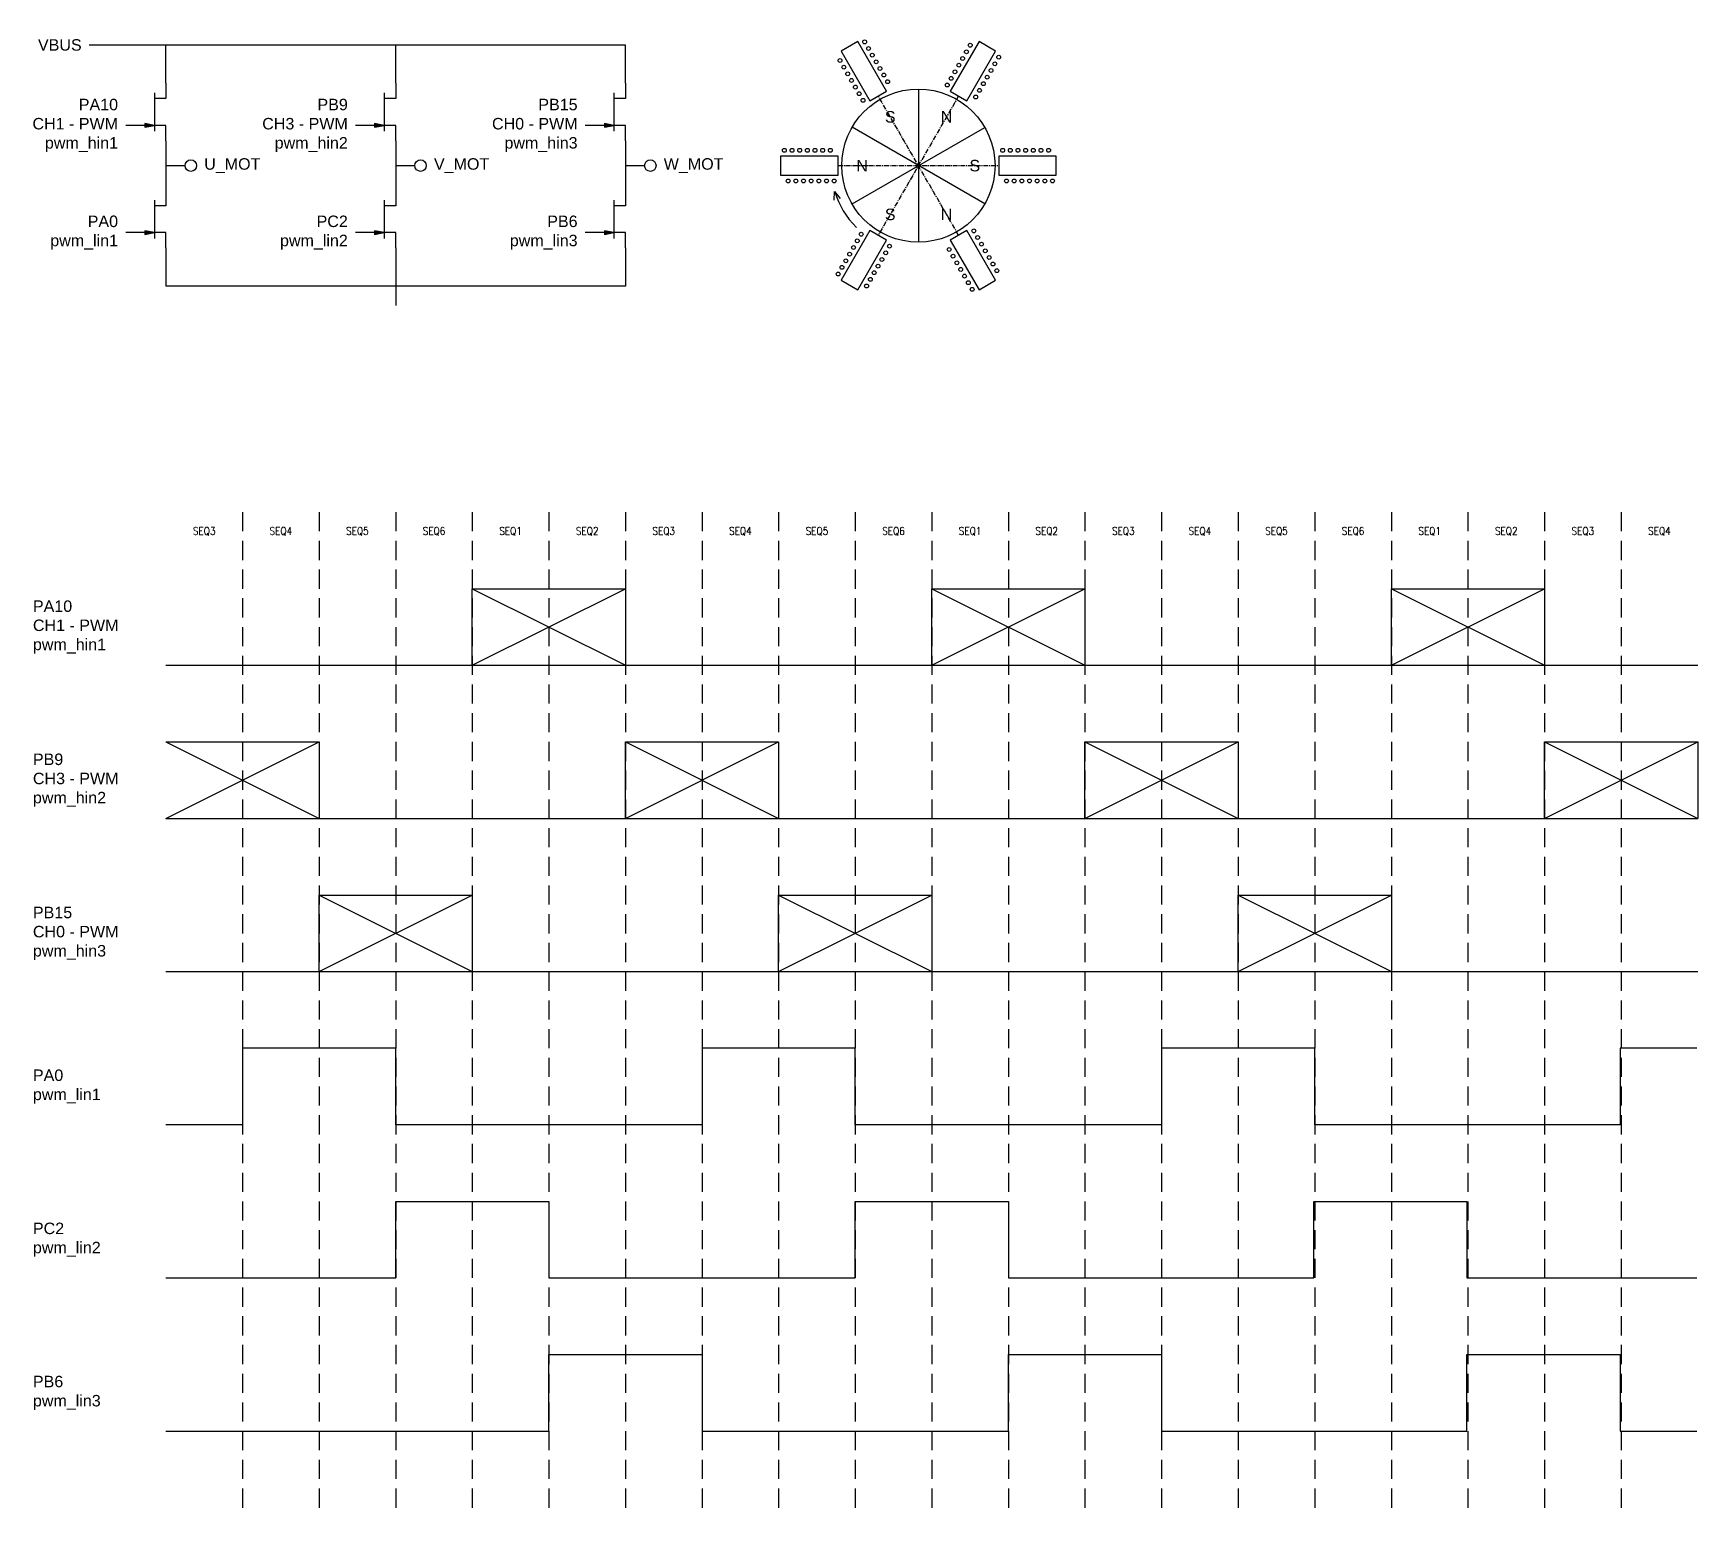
# Model space of a CAD drawing. Header units: millimetres. Extents: x -707 to 1373, y -97 to 993.
# Drawn here: x 15.4 to 450, y 130 to 515.1 of the extents above; entities that cross this region are included whole.
import ezdxf
from ezdxf.enums import TextEntityAlignment as Align

# ---------------------------------------------------------------- set-up
doc = ezdxf.new("R2010")
doc.units = ezdxf.units.MM
doc.header["$MEASUREMENT"] = 0
doc.linetypes.add('CENTER', pattern=[2, 1.25, -0.25, 0.25, -0.25])
doc.linetypes.add('DASHED', pattern=[0.75, 0.5, -0.25])
doc.styles.add('RomanS', font='romans.shx', dxfattribs={"width": 0.85})
doc.styles.get("Standard").update_dxf_attribs({"font": 'arial.ttf'})

msp = doc.modelspace()

# ---------------------------------------------------------------- texts
for s, p in [('S', (239.14, 493.24)), ('N', (253.86, 493.24)), ('N', (231.78, 480.5)), ('S', (261.22, 480.5)), ('S', (239.14, 467.76)), ('N', (253.86, 467.76))]:
    msp.add_text(s, height=3).set_placement(p, align=Align.MIDDLE_CENTER)
at = {"char_height": 3, "width": 30.0287}
for s, insert, attachment_point in [('VBUS', (28, 512), 6), ('PA10\\PCH1 - PWM\\Ppwm_hin1', (37.5, 491), 6), ('PB9\\PCH3 - PWM\\Ppwm_hin2', (97.5, 491), 6), ('PB15\\PCH0 - PWM\\Ppwm_hin3', (157.5, 491), 6), ('U_MOT', (60, 480.5), 4), ('V_MOT', (120, 480.5), 4), ('W_MOT', (180, 480.5), 4), ('PA0\\Ppwm_lin1', (37.5, 463), 6), ('PC2\\Ppwm_lin2', (97.5, 463), 6), ('PB6\\Ppwm_lin3', (157.5, 463), 6), ('PA10\\PCH1 - PWM\\Ppwm_hin1', (15.27, 360), 4), ('PB9\\PCH3 - PWM\\Ppwm_hin2', (15.27, 320), 4), ('PB15\\PCH0 - PWM\\Ppwm_hin3', (15.27, 280), 4), ('PA0\\Ppwm_lin1', (15.27, 240), 4), ('PC2\\Ppwm_lin2', (15.27, 200), 4), ('PB6\\Ppwm_lin3', (15.27, 160), 4)]:
    msp.add_mtext(s, dxfattribs=dict(at, insert=insert, attachment_point=attachment_point))
at = {"char_height": 2, "width": 15, "attachment_point": 5, "style": 'RomanS'}
for s, insert in [('SEQ3', (60, 385)), ('SEQ4', (80, 385)), ('SEQ5', (100, 385)), ('SEQ6', (120, 385)), ('SEQ1', (140, 385)), ('SEQ2', (160, 385)), ('SEQ3', (180, 385)), ('SEQ4', (200, 385)), ('SEQ5', (220, 385)), ('SEQ6', (240, 385)), ('SEQ1', (260, 385)), ('SEQ2', (280, 385)), ('SEQ3', (300, 385)), ('SEQ4', (320, 385)), ('SEQ5', (340, 385)), ('SEQ6', (360, 385)), ('SEQ1', (380, 385)), ('SEQ2', (400, 385)), ('SEQ3', (420, 385)), ('SEQ4', (440, 385))]:
    msp.add_mtext(s, dxfattribs=dict(at, insert=insert))

# ---------------------------------------------------------------- blocks, each defined once
blk = doc.blocks.new('*U9')
blk.add_lwpolyline([(0, 0), (38.64, 10.35)])
blk = doc.blocks.new('*U10')
at = {"color": 0, "linetype": 'ByBlock', "lineweight": -2, "transparency": 16777216}
for p, rotation in [((34.14, 5.86), 120), ((25.18, 39.32), 240)]:
    blk.add_blockref('*U9', p, dxfattribs=dict(at, rotation=rotation))
blk.add_blockref('*U9', (0.68, 14.82), dxfattribs=at)
blk = doc.blocks.new('*U5')
blk.add_lwpolyline([(1.58, -7.75), (5.92, -5.25), (-1.58, 7.75), (-5.92, 5.25)], close=True)
for centre in [(0.21, 7.63), (1.21, 5.9), (2.21, 4.17), (-6.21, 2.76), (-5.21, 1.03), (3.21, 2.43), (4.21, 0.7), (-4.21, -0.7), (-3.21, -2.43), (-2.21, -4.17), (5.21, -1.03), (6.21, -2.76), (-1.21, -5.9), (-0.21, -7.63)]:
    blk.add_circle(centre, 0.5)
blk = doc.blocks.new('*U6')
at = {"color": 0, "linetype": 'ByBlock', "lineweight": -2, "transparency": 16777216}
blk.add_blockref('*U5', (5.75, 44.68), dxfattribs=at)
for p, rotation in [((34.25, 44.68), 300.0000000000001), ((-8.5, 20), 59.99999999999999), ((48.5, 20), 240), ((5.75, -4.68), 120), ((34.25, -4.68), 180)]:
    blk.add_blockref('*U5', p, dxfattribs=dict(at, rotation=rotation))
blk = doc.blocks.new('*U7')
at = {"color": 1, "linetype": 'CENTER'}
blk.add_lwpolyline([(21, 0), (0, 36.37)], dxfattribs=at)
blk = doc.blocks.new('*U8')
at = {"color": 0, "linetype": 'ByBlock', "lineweight": -2, "transparency": 16777216}
for p, rotation in [((70.24, 40.82), 120), ((38.74, 59.01), 240.0000000000001)]:
    blk.add_blockref('*U7', p, dxfattribs=dict(at, rotation=rotation))
blk.add_blockref('*U7', (38.74, 22.64), dxfattribs=at)
blk = doc.blocks.new('MOS')
h = blk.add_hatch(color=256)
h.dxf.hatch_style = 1
h.paths.add_polyline_path([(2.5, 0.5), (2.5, -0.5), (5, 0)])
for points in [[(8, 11), (8, 7), (5, 7)], [(5, 8.5), (5, -1.5)], [(5, 0), (0, 0)], [(2.5, 0.5), (2.5, -0.5), (5, 0), (2.5, 0.5)], [(8, -4), (8, 0), (5, 0)]]:
    blk.add_lwpolyline(points)

# ---------------------------------------------------------------- linework, layer by layer
for points in [[(170, 512), (30, 512)], [(50, 502), (50, 512)], [(110, 502), (110, 512)], [(170, 502), (170, 512)], [(42, 491), (39.5, 491)], [(50, 487), (50, 474)], [(102, 491), (99.5, 491)], [(110, 487), (110, 474)], [(162, 491), (159.5, 491)], [(170, 487), (170, 474)], [(50, 480.5), (55, 480.5)], [(110, 480.5), (115, 480.5)], [(170, 480.5), (175, 480.5)], [(224.49, 471.44), (224.63, 473.76), (226.06, 471.92)], [(42, 463), (39.5, 463)], [(102, 463), (99.5, 463)], [(162, 463), (159.5, 463)], [(50, 459), (50, 449)], [(110, 459), (110, 449)], [(170, 459), (170, 449)], [(170, 449), (50, 449)], [(110, 449), (110, 444)], [(50, 350), (130, 350), (130, 370), (170, 370), (170, 350), (250, 350), (250, 370), (290, 370), (290, 350), (370, 350), (370, 370), (410, 370), (410, 350), (450, 350), (450, 350), (450, 350)], [(130, 350), (170, 370)], [(130, 370), (170, 350)], [(250, 350), (290, 370)], [(250, 370), (290, 350)], [(370, 350), (410, 370)], [(370, 370), (410, 350)], [(130, 350), (170, 350)], [(250, 350), (290, 350)], [(370, 350), (410, 350)], [(50, 330), (90, 330), (90, 310), (170, 310), (170, 330), (210, 330), (210, 310), (290, 310), (290, 330), (330, 330), (330, 310), (410, 310), (410, 330), (450, 330), (450, 310)], [(50, 310), (90, 330)], [(50, 330), (90, 310)], [(170, 310), (210, 330)], [(170, 330), (210, 310)], [(290, 310), (330, 330)], [(290, 330), (330, 310)], [(410, 310), (450, 330)], [(410, 330), (450, 310)], [(50, 310), (90, 310)], [(170, 310), (210, 310)], [(290, 310), (330, 310)], [(410, 310), (450, 310)], [(50, 270), (90, 270), (90, 290), (130, 290), (130, 270), (210, 270), (210, 290), (250, 290), (250, 270), (330, 270), (330, 290), (370, 290), (370, 270), (450, 270)], [(90, 270), (130, 290)], [(90, 290), (130, 270)], [(210, 270), (250, 290)], [(210, 290), (250, 270)], [(330, 270), (370, 290)], [(330, 290), (370, 270)], [(90, 270), (130, 270)], [(210, 270), (250, 270)], [(330, 270), (370, 270)], [(449.73, 250), (429.73, 250), (429.73, 230), (350, 230), (350, 250), (310, 250), (310, 230), (230, 230), (230, 250), (190, 250), (190, 230), (110, 230), (110, 250), (70, 250), (70, 230), (50, 230)], [(50, 190), (50, 190), (50, 190), (110, 190), (110, 210), (150, 210), (150, 190), (230, 190), (230, 210), (270, 210), (270, 190), (349.73, 190), (349.73, 210), (389.73, 210), (389.73, 190), (449.73, 190)], [(50, 150), (50, 150), (50, 150), (150, 150), (150, 170), (190, 170), (190, 150), (270, 150), (270, 170), (310, 170), (310, 150), (389.73, 150), (389.73, 170), (429.73, 170), (429.73, 150), (449.73, 150)]]:
    msp.add_lwpolyline(points)
at = {"color": 1, "linetype": 'DASHED', "ltscale": 10}
for points in [[(70, 390), (70, 130)], [(110, 390), (110, 130)], [(150, 390), (150, 130)], [(190, 390), (190, 130)], [(230, 390), (230, 130)], [(270, 390), (270, 130)], [(310, 390), (310, 130)], [(350, 390), (350, 130)], [(390, 390), (390, 130)], [(430, 390), (430, 130)]]:
    msp.add_lwpolyline(points, dxfattribs=at)
at = {"color": 2, "linetype": 'DASHED', "ltscale": 10}
for points in [[(90, 390), (90, 130)], [(130, 390), (130, 130)], [(170, 390), (170, 130)], [(210, 390), (210, 130)], [(250, 390), (250, 130)], [(290, 390), (290, 130)], [(330, 390), (330, 130)], [(370, 390), (370, 130)], [(410, 390), (410, 130)]]:
    msp.add_lwpolyline(points, dxfattribs=at)
for centre, radius in [((246.5, 480.5), 20), ((56.5, 480.5), 1.5), ((116.5, 480.5), 1.5), ((176.5, 480.5), 1.5)]:
    msp.add_circle(centre, radius)
msp.add_arc((246.5, 480.5), 22.88, 197.1212, 224.9021)

# ---------------------------------------------------------------- block references
for name, p in [('*U6', (226.5, 460.5)), ('MOS', (42, 491)), ('MOS', (102, 491)), ('MOS', (162, 491)), ('*U8', (197.26, 439.68)), ('MOS', (42, 463)), ('MOS', (102, 463)), ('MOS', (162, 463))]:
    msp.add_blockref(name, p)
at = {"rotation": 15}
msp.add_blockref('*U10', (232.36, 456.01), dxfattribs=at)

msp.set_redraw_order([(e.dxf.handle, doc.entitydb.next_handle()) for e in msp.query("TEXT MTEXT ATTDEF DIMENSION ARC_DIMENSION")])  # texts and dimensions are drawn at this point

doc.saveas('drawing.dxf')
